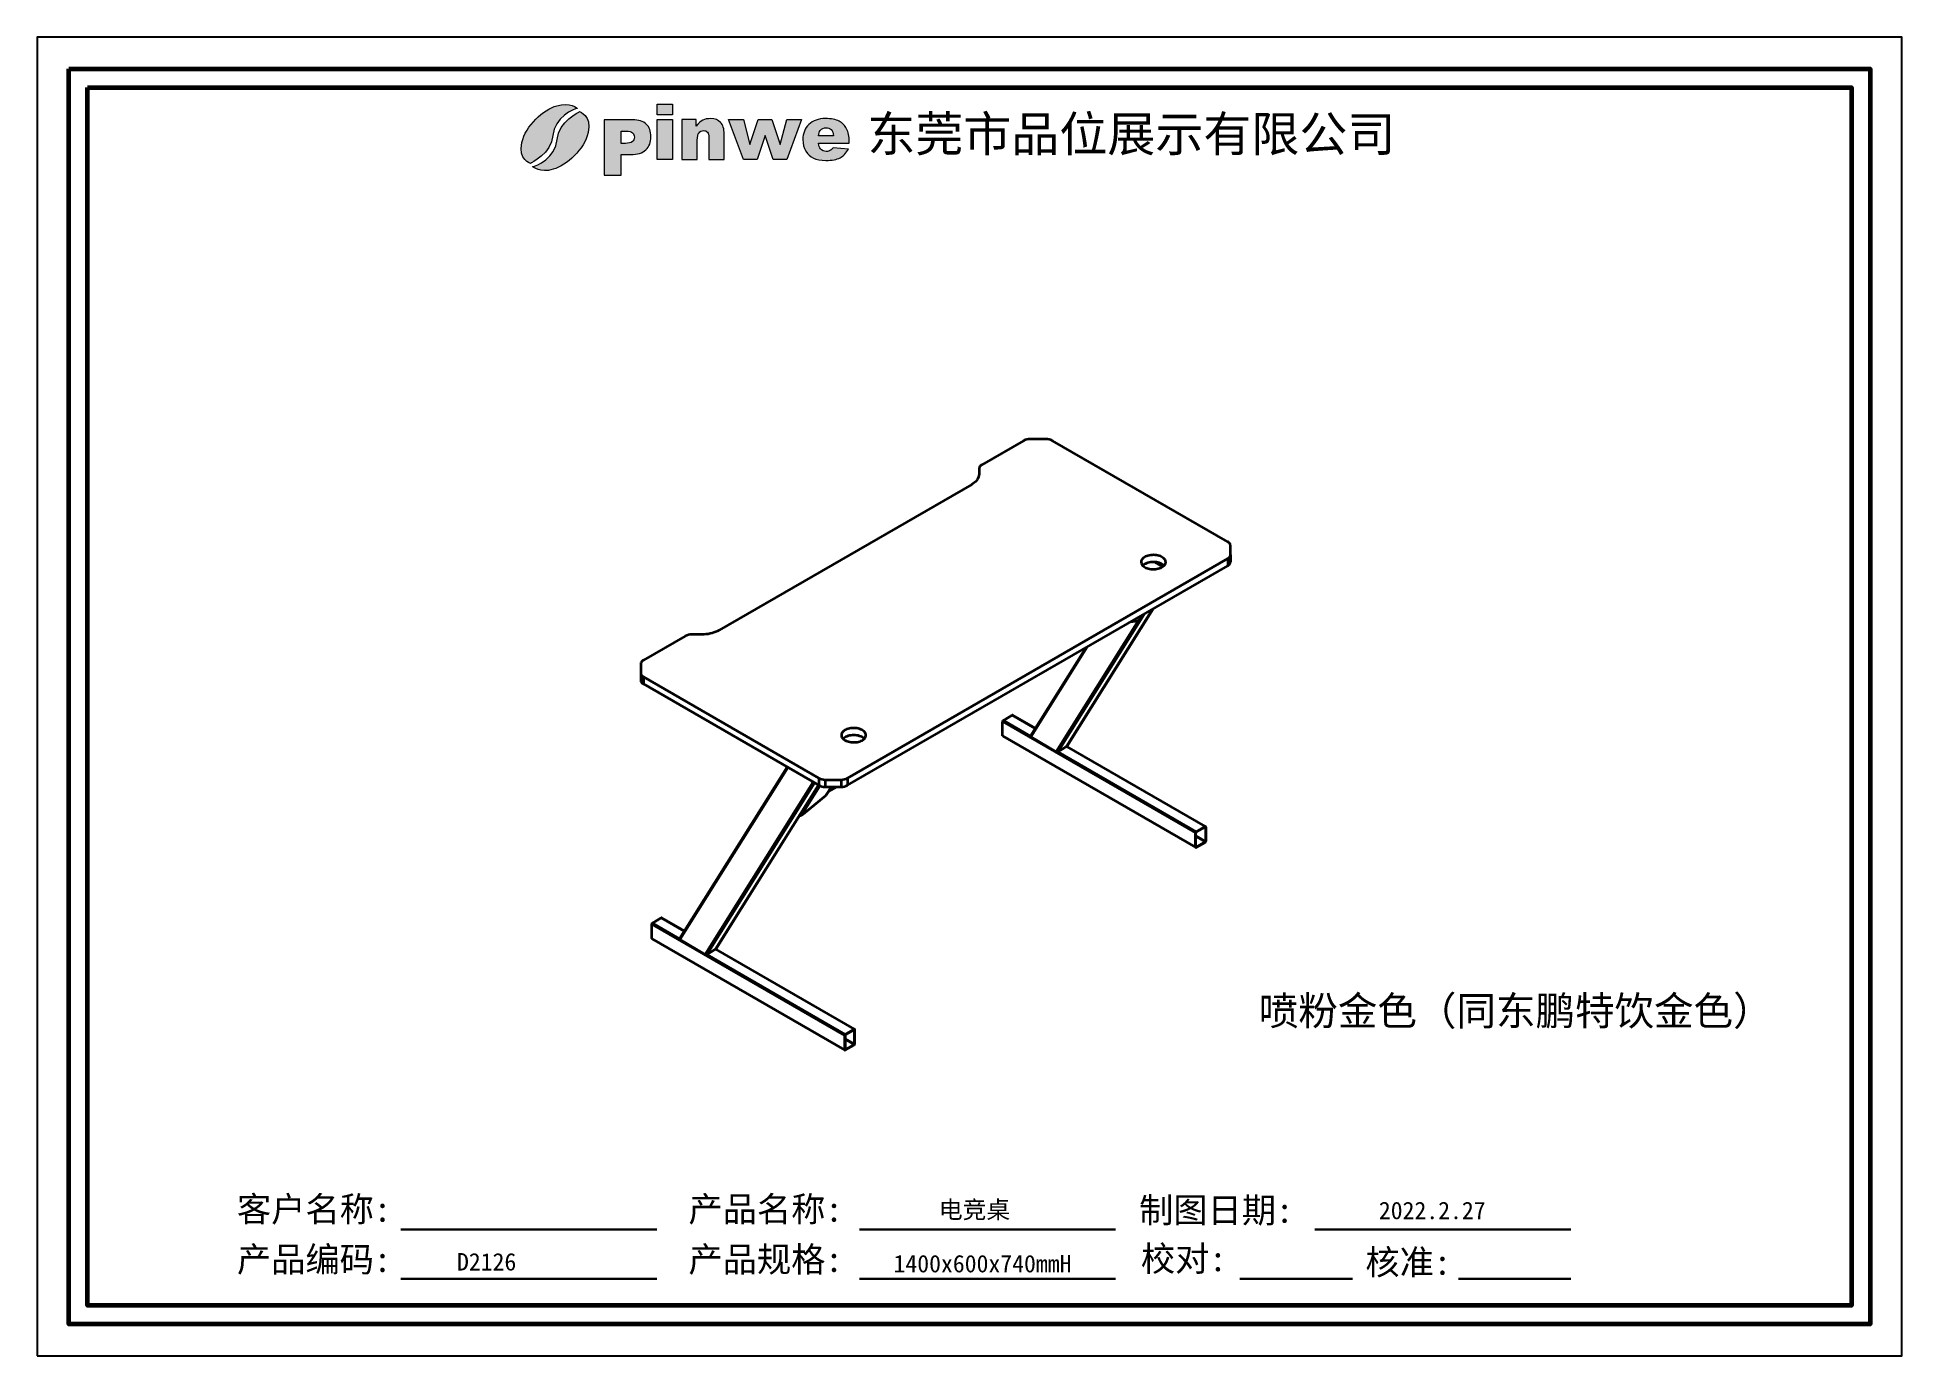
# Model space of a CAD drawing. Header units: inches. Extents: x 21728 to 86065, y -20660 to 1996.
# Drawn here: x 68839 to 72700, y -20660 to -17930 of the extents above; entities that cross this region are included whole.
import ezdxf

# ---------------------------------------------------------------- set-up
doc = ezdxf.new("R2010")
doc.units = ezdxf.units.IN
doc.header["$MEASUREMENT"] = 0
doc.layers.add('_U+56FE_U+5C42 1', color=7, linetype='Continuous')
doc.layers.add('图框', color=5, linetype='Continuous', lineweight=60)
doc.layers.add('轮廓线', color=7, linetype='Continuous', lineweight=30)
doc.styles.add('ee', font='simfang.ttf')
doc.styles.get("Standard").update_dxf_attribs({"font": 'arial.ttf'})
doc.styles.add('样式 1', font='')
doc.styles.get('样式 1').set_extended_font_data('SimSun')

msp = doc.modelspace()

# ---------------------------------------------------------------- texts
at = {"insert": (70558.21, -18093.86, 9.36), "char_height": 72.8739, "width": 4820.9761, "attachment_point": 1}
msp.add_mtext('{\\fSimSun|b0|i0|c134|p2;东莞市品位展示有限公司}', dxfattribs=at)
at = {"color": 7, "lineweight": 15, "insert": (71368.89, -19900.03), "char_height": 60, "width": 1223.5018, "attachment_point": 4, "style": 'ee'}
msp.add_mtext('\\P喷粉金色（同东鹏特饮金色）', dxfattribs=at)
at = {"layer": '轮廓线', "color": 8, "style": '样式 1'}
for s, insert, char_height, width, attachment_point in [('{\\fSimSun|b1|i0|c134|p2;\\C256;客户名称:}', (69412.21, -20359.89), 52, 390, 5), ('{\\fSimSun|b1|i0|c134|p2;\\C256;产品名称:}', (70347.23, -20359.89), 52, 390, 5), ('{\\fSimSun|b1|i0|c134|p2;\\C256;电竞桌}', (70706.21, -20359.89), 36.1111, 498.1672, 4), ('{\\fSimSun|b1|i0|c134|p2;\\C256;2022.2.27}', (71617.48, -20359.89), 36.1111, 412.8322, 4), ('{\\fSimSun|b1|i0|c134|p2;\\C256;产品编码:}', (69412.21, -20463.89), 52, 390, 5), ('{\\fSimSun|b1|i0|c134|p2;\\C256;D2126}', (69708.41, -20466.17), 36.1111, 498.1672, 4), ('{\\fSimSun|b1|i0|c134|p2;\\C256;产品规格:}', (70347.23, -20463.89), 52, 390, 5), ('{\\fSimSun|b1|i0|c134|p2;\\C256;1400x600x740mmH}', (70612.42, -20470), 36.1111, 412.8322, 4)]:
    msp.add_mtext(s, dxfattribs=dict(at, insert=insert, char_height=char_height, width=width, attachment_point=attachment_point))
at = {"layer": '轮廓线', "color": 7, "char_height": 52, "attachment_point": 5, "style": '样式 1'}
for s, insert, width in [('{\\fSimSun|b1|i0|c134|p2;\\C256;制图日期:}', (71280.43, -20362.02), 418.7958), ('{\\fSimSun|b1|i0|c134|p2;\\C256;校对:}', (71213.26, -20462.21), 234.9995), ('{\\fSimSun|b1|i0|c134|p2;\\C256;核准:}', (71678.17, -20469.52), 220.5299)]:
    msp.add_mtext(s, dxfattribs=dict(at, insert=insert, width=width))

# ---------------------------------------------------------------- hatches: boundary and pattern name
h = msp.add_hatch(color=256)
h.dxf.hatch_style = 1
edge = h.paths.add_edge_path()
edge.add_spline(control_points=[(70520.67, -18149.9), (70520.67, -18149.9), (70456.93, -18149.9), (70456.93, -18149.9), (70457.52, -18154.99), (70458.88, -18158.8), (70461.09, -18161.3), (70464.15, -18164.89), (70468.17, -18166.68), (70473.12, -18166.68), (70476.26, -18166.68), (70479.24, -18165.91), (70482.04, -18164.36), (70483.77, -18163.38), (70485.63, -18161.64), (70487.6, -18159.17), (70487.6, -18159.17), (70518.91, -18162.05), (70518.91, -18162.05), (70514.12, -18170.35), (70508.34, -18176.34), (70501.58, -18179.94), (70494.82, -18183.56), (70485.1, -18185.37), (70472.45, -18185.37), (70461.46, -18185.37), (70452.83, -18183.82), (70446.52, -18180.71), (70440.24, -18177.62), (70435.02, -18172.69), (70430.87, -18165.96), (70426.74, -18159.2), (70424.67, -18151.26), (70424.67, -18142.16), (70424.67, -18129.19), (70428.82, -18118.68), (70437.13, -18110.66), (70445.41, -18102.65), (70456.88, -18098.63), (70471.5, -18098.63), (70483.37, -18098.63), (70492.72, -18100.44), (70499.58, -18104.03), (70506.45, -18107.63), (70511.7, -18112.82), (70515.29, -18119.66), (70518.89, -18126.48), (70520.67, -18135.37), (70520.67, -18146.31), (70520.67, -18146.31), (70520.67, -18149.9), (70520.67, -18149.9)], knot_values=[0, 0, 0, 0, 1, 1, 1, 2, 2, 2, 3, 3, 3, 4, 4, 4, 5, 5, 5, 6, 6, 6, 7, 7, 7, 8, 8, 8, 9, 9, 9, 10, 10, 10, 11, 11, 11, 12, 12, 12, 13, 13, 13, 14, 14, 14, 15, 15, 15, 16, 16, 16, 17, 17, 17, 17], degree=3, periodic=0)
edge = h.paths.add_edge_path(flags=16)
edge.add_spline(control_points=[(70488.4, -18134.73), (70487.79, -18128.55), (70486.11, -18124.13), (70483.42, -18121.47), (70480.73, -18118.81), (70477.22, -18117.48), (70472.83, -18117.48), (70467.77, -18117.48), (70463.72, -18119.5), (70460.69, -18123.52), (70458.77, -18126.02), (70457.54, -18129.75), (70457.01, -18134.73), (70457.01, -18134.73), (70488.4, -18134.73), (70488.4, -18134.73)], knot_values=[0, 0, 0, 0, 1, 1, 1, 2, 2, 2, 3, 3, 3, 4, 4, 4, 5, 5, 5, 5], degree=3, periodic=0)
h.paths.add_polyline_path([(70270.96, -18100.54), (70301.66, -18100.54), (70314.99, -18152.59), (70331.93, -18100.54), (70360.36, -18100.54), (70377.88, -18152.67), (70391.24, -18100.54), (70421.75, -18100.54), (70391.27, -18183.45), (70363.05, -18183.45), (70346.28, -18133.56), (70330.06, -18183.45), (70301.68, -18183.45)])
edge = h.paths.add_edge_path()
edge.add_spline(control_points=[(70174.23, -18100.54), (70174.23, -18100.54), (70203.83, -18100.54), (70203.83, -18100.54), (70203.83, -18100.54), (70203.83, -18114.04), (70203.83, -18114.04), (70208.25, -18108.5), (70212.7, -18104.57), (70217.22, -18102.2), (70221.75, -18099.83), (70227.24, -18098.63), (70233.73, -18098.63), (70242.52, -18098.63), (70249.36, -18101.24), (70254.34, -18106.48), (70259.29, -18111.7), (70261.77, -18119.79), (70261.77, -18130.74), (70261.77, -18130.74), (70261.77, -18183.45), (70261.77, -18183.45), (70261.77, -18183.45), (70229.82, -18183.45), (70229.82, -18183.45), (70229.82, -18183.45), (70229.82, -18137.84), (70229.82, -18137.84), (70229.82, -18132.63), (70228.86, -18128.95), (70226.94, -18126.8), (70225.02, -18124.64), (70222.34, -18123.55), (70218.88, -18123.55), (70215.07, -18123.55), (70211.95, -18125.01), (70209.58, -18127.91), (70207.21, -18130.84), (70206.02, -18136.06), (70206.02, -18143.62), (70206.02, -18143.62), (70206.02, -18183.45), (70206.02, -18183.45), (70206.02, -18183.45), (70174.23, -18183.45), (70174.23, -18183.45), (70174.23, -18183.45), (70174.23, -18100.54), (70174.23, -18100.54)], knot_values=[0, 0, 0, 0, 1, 1, 1, 2, 2, 2, 3, 3, 3, 4, 4, 4, 5, 5, 5, 6, 6, 6, 7, 7, 7, 8, 8, 8, 9, 9, 9, 10, 10, 10, 11, 11, 11, 12, 12, 12, 13, 13, 13, 14, 14, 14, 15, 15, 15, 16, 16, 16, 16], degree=3, periodic=0)
h.paths.add_polyline_path([(70122.7, -18069.08), (70154.49, -18069.08), (70154.49, -18090.64), (70122.7, -18090.64)])
h.paths.add_polyline_path([(70122.7, -18100.54), (70154.49, -18100.54), (70154.49, -18183.45), (70122.7, -18183.45)])
edge = h.paths.add_edge_path()
edge.add_spline(control_points=[(70012.89, -18101.11), (70012.89, -18101.11), (70071.68, -18101.11), (70071.68, -18101.11), (70084.48, -18101.11), (70094.07, -18104.15), (70100.46, -18110.24), (70106.82, -18116.34), (70110.01, -18125.02), (70110.01, -18136.28), (70110.01, -18147.84), (70106.53, -18156.89), (70099.58, -18163.38), (70092.63, -18169.91), (70082.01, -18173.15), (70067.74, -18173.15), (70067.74, -18173.15), (70048.35, -18173.15), (70048.35, -18173.15), (70048.35, -18173.15), (70048.35, -18215.49), (70048.35, -18215.49), (70048.35, -18215.49), (70012.89, -18215.49), (70012.89, -18215.49), (70012.89, -18215.49), (70012.89, -18101.11), (70012.89, -18101.11)], knot_values=[0, 0, 0, 0, 1, 1, 1, 2, 2, 2, 3, 3, 3, 4, 4, 4, 5, 5, 5, 6, 6, 6, 7, 7, 7, 8, 8, 8, 9, 9, 9, 9], degree=3, periodic=0)
edge = h.paths.add_edge_path(flags=16)
edge.add_spline(control_points=[(70048.35, -18149.99), (70048.35, -18149.99), (70057.06, -18149.99), (70057.06, -18149.99), (70063.93, -18149.99), (70068.75, -18148.79), (70071.52, -18146.43), (70074.29, -18144.06), (70075.67, -18141.02), (70075.67, -18137.32), (70075.67, -18133.73), (70074.47, -18130.69), (70072.05, -18128.19), (70069.65, -18125.69), (70065.13, -18124.43), (70058.47, -18124.43), (70058.47, -18124.43), (70048.35, -18124.43), (70048.35, -18124.43), (70048.35, -18124.43), (70048.35, -18149.99), (70048.35, -18149.99)], knot_values=[0, 0, 0, 0, 1, 1, 1, 2, 2, 2, 3, 3, 3, 4, 4, 4, 5, 5, 5, 6, 6, 6, 7, 7, 7, 7], degree=3, periodic=0)
edge = h.paths.add_edge_path()
edge.add_spline(control_points=[(69864.94, -18198.31), (69864.94, -18198.31), (69880.71, -18211.87), (69907.82, -18203.73), (69934.92, -18195.6), (69972.42, -18162.95), (69980.06, -18127.46), (69987.7, -18091.98), (69962.28, -18084.22), (69962.28, -18084.22), (69962.28, -18084.22), (69917.92, -18104.92), (69915.7, -18142.13), (69913.48, -18179.34), (69871.84, -18197.82), (69864.94, -18198.31)], knot_values=[0, 0, 0, 0, 1, 1, 1, 2, 2, 2, 3, 3, 3, 4, 4, 4, 5, 5, 5, 5], degree=3, periodic=0)
edge = h.paths.add_edge_path()
edge.add_spline(control_points=[(69957.84, -18077.45), (69957.84, -18077.45), (69942.07, -18063.9), (69914.97, -18072.03), (69887.86, -18080.16), (69850.36, -18112.82), (69842.72, -18148.3), (69835.08, -18183.79), (69860.51, -18191.55), (69860.51, -18191.55), (69860.51, -18191.55), (69904.86, -18170.85), (69907.08, -18133.64), (69909.3, -18096.43), (69950.94, -18077.95), (69957.84, -18077.45)], knot_values=[0, 0, 0, 0, 1, 1, 1, 2, 2, 2, 3, 3, 3, 4, 4, 4, 5, 5, 5, 5], degree=3, periodic=0)

# ---------------------------------------------------------------- linework, layer by layer
at = {"color": 7, "linetype": 'Continuous', "lineweight": 35}
for p, q in [((70928.04, -18762.42), (70895.12, -18762.42)), ((70881.68, -18765.63), (70795.01, -18815.67)), ((71304.55, -18975.25), (70941.48, -18765.63)), ((70789.45, -18823.43), (70789.45, -18835.27)), ((70789.45, -18823.43), (70789.45, -18835.51)), ((70774.51, -18856.09), (70251.08, -19158.33)), ((71310.12, -19002.02), (71310.12, -18983.01)), ((70517.28, -19464.36), (71304.55, -19009.78)), ((70517.28, -19479.05), (71304.55, -19024.47)), ((71170, -19026.57), (71153.56, -19017.08)), ((71155.52, -19017.26), (71170.74, -19026.04)), ((71304.55, -19009.78), (71304.55, -19024.47)), ((71310.12, -19002.02), (71310.12, -19016.72)), ((70971.23, -19398.73), (71149.86, -19113.79)), ((71117.26, -19139.61), (71102.31, -19141.25)), ((71121.36, -19137.24), (71117.26, -19139.61)), ((71121.85, -19136.77), (71128.54, -19126.11)), ((70181.08, -19170.17), (70094.41, -19220.21)), ((70215.01, -19166.96), (70194.51, -19166.96)), ((71011.26, -19193.83), (70895.96, -19377.75)), ((70088.84, -19227.97), (70088.85, -19246.98)), ((70088.84, -19227.97), (70088.84, -19242.67)), ((70088.84, -19242.67), (70088.85, -19261.68)), ((70088.85, -19246.98), (70088.85, -19261.68)), ((70094.41, -19254.74), (70457.48, -19464.36)), ((70094.41, -19254.74), (70094.41, -19269.44)), ((70094.41, -19269.44), (70457.48, -19479.05)), ((70839.8, -19344.7), (70858.19, -19334.09)), ((70906.33, -19361.21), (70859.19, -19333.99)), ((70838.39, -19347.15), (71237.93, -19577.83)), ((70838.39, -19376.55), (70838.39, -19347.15)), ((70838.39, -19376.55), (71237.93, -19607.22)), ((70838.8, -19377.46), (71238.34, -19608.13)), ((70896.56, -19379.11), (70949.42, -19409.62)), ((70952.43, -19409.73), (70970.82, -19399.11)), ((71258.72, -19564.66), (70971.26, -19398.69)), ((70392.29, -19441.42), (70169.09, -19797.45)), ((70244.37, -19818.43), (70457.22, -19478.9)), ((70457.48, -19464.36), (70457.48, -19479.05)), ((70470.92, -19467.57), (70503.85, -19467.57)), ((70470.92, -19467.57), (70470.92, -19482.27)), ((70470.92, -19482.27), (70503.85, -19482.27)), ((70472.18, -19500.6), (70483.67, -19482.27)), ((70476.95, -19492.99), (70495.52, -19482.27)), ((70503.85, -19467.57), (70503.85, -19482.27)), ((70517.28, -19464.36), (70517.28, -19479.05)), ((70425.04, -19539.3), (70472.18, -19500.6)), ((70420.94, -19541.67), (70425.04, -19539.3)), ((71239.34, -19575.38), (71257.72, -19564.76)), ((71239.34, -19576.36), (71257.72, -19565.74)), ((71258.29, -19566.07), (71258.29, -19595.46)), ((71259.14, -19565.58), (71259.14, -19594.97)), ((71237.93, -19607.22), (71237.93, -19577.83)), ((71238.77, -19606.73), (71238.78, -19577.34)), ((71257.72, -19596.44), (71239.34, -19607.06)), ((71257.72, -19597.42), (71239.34, -19608.04)), ((70111.52, -19766.85), (70511.06, -19997.53)), ((70111.52, -19766.85), (70111.52, -19796.25)), ((70131.32, -19753.79), (70112.94, -19764.41)), ((70179.46, -19780.91), (70132.32, -19753.69)), ((70111.52, -19796.25), (70511.06, -20026.92)), ((70111.94, -19797.16), (70511.47, -20027.84)), ((70169.7, -19798.81), (70222.55, -19829.32)), ((70243.95, -19818.82), (70225.57, -19829.43)), ((70531.86, -19984.36), (70244.39, -19818.4)), ((70511.06, -19997.53), (70511.06, -20026.92)), ((70511.91, -19997.04), (70511.91, -20026.43)), ((70530.86, -19984.46), (70512.47, -19995.08)), ((70530.86, -19985.44), (70512.47, -19996.06)), ((70531.42, -20015.16), (70531.42, -19985.77)), ((70532.27, -20014.67), (70532.27, -19985.28)), ((70512.47, -20026.76), (70530.86, -20016.14)), ((70512.47, -20027.74), (70530.86, -20017.12))]:
    msp.add_line(p, q, dxfattribs=at)
at = {"color": 8, "linetype": 'Continuous', "lineweight": 35}
for p, q in [((71157.04, -19017.46), (71171.24, -19025.66)), ((70949.42, -19409.62), (71119.5, -19138.31)), ((70952.43, -19409.73), (71131.2, -19124.57)), ((70970.82, -19399.11), (71149.58, -19113.95)), ((71121.36, -19137.24), (71128.23, -19126.28)), ((70896.56, -19379.11), (71013.54, -19192.51)), ((70858.19, -19334.09), (70906.02, -19361.7)), ((70839.8, -19344.7), (70896.24, -19377.29)), ((70952.43, -19409.73), (71239.34, -19575.38)), ((70970.82, -19399.11), (71257.72, -19564.76)), ((70169.7, -19798.81), (70393.36, -19442.03)), ((70222.55, -19829.32), (70446.21, -19472.55)), ((70225.57, -19829.43), (70448.48, -19473.86)), ((70243.95, -19818.82), (70457.09, -19478.83)), ((70420.94, -19541.67), (70459.55, -19480.09)), ((70477.02, -19492.88), (70495.39, -19482.27)), ((71257.72, -19565.74), (71258.29, -19566.07)), ((71238.77, -19584.19), (71258.29, -19595.46)), ((71238.77, -19585.5), (71257.72, -19596.44)), ((71238.77, -19606.73), (71239.34, -19607.06)), ((70112.94, -19764.41), (70169.38, -19796.99)), ((70131.32, -19753.79), (70179.15, -19781.4)), ((70225.57, -19829.43), (70512.47, -19995.08)), ((70243.95, -19818.82), (70530.86, -19984.46)), ((70530.86, -19985.44), (70531.42, -19985.77)), ((70511.91, -20003.9), (70531.42, -20015.16)), ((70511.91, -20005.2), (70530.86, -20016.14)), ((70511.91, -20026.43), (70512.47, -20026.76))]:
    msp.add_line(p, q, dxfattribs=at)
at = {"color": 7, "linetype": 'Continuous', "lineweight": 35, "flags": 128}
for points in [[(70789.45, -18835.27), (70789.26, -18837.84), (70788.68, -18840.38), (70787.71, -18842.89), (70786.37, -18845.34), (70784.67, -18847.71), (70782.62, -18849.99), (70780.23, -18852.16), (70777.52, -18854.2), (70774.51, -18856.09)], [(70795.01, -18815.67), (70793.76, -18816.47), (70792.65, -18817.34), (70791.69, -18818.26), (70790.89, -18819.23), (70790.27, -18820.25), (70789.81, -18821.29), (70789.54, -18822.36), (70789.45, -18823.43)], [(71310.12, -18983.01), (71310.02, -18981.93), (71309.75, -18980.87), (71309.3, -18979.82), (71308.67, -18978.81), (71307.87, -18977.84), (71306.91, -18976.91), (71305.8, -18976.05), (71304.55, -18975.25)], [(71132.58, -19027.42), (71134.83, -19028.58), (71137.32, -19029.57), (71139.98, -19030.39), (71142.8, -19031.03), (71145.73, -19031.46), (71148.72, -19031.69), (71151.74, -19031.72), (71154.75, -19031.54), (71157.69, -19031.15), (71160.54, -19030.57), (71163.25, -19029.8), (71165.78, -19028.84), (71168.1, -19027.72), (71170.17, -19026.45), (71171.97, -19025.05), (71173.46, -19023.54), (71174.64, -19021.93), (71175.48, -19020.26), (71175.97, -19018.53), (71176.1, -19016.79), (71175.88, -19015.05), (71175.3, -19013.34), (71174.38, -19011.68), (71173.12, -19010.09), (71171.54, -19008.6), (71169.67, -19007.23), (71167.54, -19006), (71165.16, -19004.92), (71162.58, -19004.01), (71159.84, -19003.29), (71156.96, -19002.75), (71154, -19002.42), (71150.98, -19002.29), (71147.96, -19002.37), (71144.98, -19002.65), (71142.08, -19003.13), (71139.3, -19003.81), (71136.67, -19004.68), (71134.25, -19005.72), (71132.05, -19006.91), (71130.11, -19008.25), (71128.46, -19009.71), (71127.12, -19011.27), (71126.11, -19012.92), (71125.44, -19014.62), (71125.13, -19016.36), (71125.18, -19018.1), (71125.58, -19019.83), (71126.33, -19021.52), (71127.43, -19023.14), (71128.84, -19024.68), (71130.57, -19026.12), (71132.58, -19027.42)], [(71172.7, -19024.36), (71171.54, -19023.3), (71169.67, -19021.93), (71167.54, -19020.7), (71165.16, -19019.62), (71162.58, -19018.71), (71159.84, -19017.98), (71156.96, -19017.45), (71153.99, -19017.11), (71150.98, -19016.98), (71147.96, -19017.06), (71144.98, -19017.35), (71142.08, -19017.83), (71139.3, -19018.51), (71136.67, -19019.37), (71134.25, -19020.41), (71132.05, -19021.61), (71130.11, -19022.95), (71128.51, -19024.36)], [(71304.55, -19009.78), (71305.81, -19008.98), (71306.92, -19008.11), (71307.87, -19007.19), (71308.67, -19006.22), (71309.3, -19005.2), (71309.75, -19004.16), (71310.03, -19003.09), (71310.12, -19002.02)], [(71304.55, -19024.47), (71305.8, -19023.68), (71306.92, -19022.81), (71307.87, -19021.89), (71308.67, -19020.91), (71309.3, -19019.9), (71309.75, -19018.86), (71310.03, -19017.79), (71310.12, -19016.72)], [(71121.85, -19136.77), (71121.64, -19137.03), (71121.36, -19137.24)], [(70251.08, -19158.33), (70247.8, -19160.07), (70244.27, -19161.63), (70240.51, -19163.01), (70236.57, -19164.2), (70232.46, -19165.18), (70228.21, -19165.95), (70223.87, -19166.51), (70219.46, -19166.84), (70215.01, -19166.96)], [(70094.41, -19220.21), (70093.16, -19221.01), (70092.05, -19221.87), (70091.09, -19222.8), (70090.29, -19223.77), (70089.66, -19224.78), (70089.21, -19225.83), (70088.94, -19226.89), (70088.84, -19227.97)], [(70088.85, -19246.98), (70088.94, -19248.06), (70089.21, -19249.12), (70089.66, -19250.17), (70090.29, -19251.18), (70091.09, -19252.15), (70092.05, -19253.08), (70093.16, -19253.94), (70094.41, -19254.74)], [(70088.85, -19261.68), (70088.94, -19262.75), (70089.21, -19263.82), (70089.66, -19264.86), (70090.29, -19265.88), (70091.09, -19266.85), (70092.05, -19267.77), (70093.16, -19268.64), (70094.41, -19269.44)], [(70511.77, -19385.88), (70514.03, -19387.04), (70516.51, -19388.04), (70519.18, -19388.86), (70521.99, -19389.49), (70524.92, -19389.92), (70527.91, -19390.15), (70530.93, -19390.18), (70533.94, -19390), (70536.89, -19389.61), (70539.73, -19389.03), (70542.44, -19388.26), (70544.97, -19387.3), (70547.29, -19386.19), (70549.36, -19384.92), (70551.16, -19383.51), (70552.66, -19382), (70553.83, -19380.39), (70554.67, -19378.72), (70555.16, -19377), (70555.3, -19375.25), (70555.07, -19373.51), (70554.49, -19371.8), (70553.57, -19370.14), (70552.31, -19368.55), (70550.74, -19367.07), (70548.87, -19365.7), (70546.73, -19364.46), (70544.36, -19363.38), (70541.78, -19362.47), (70539.03, -19361.75), (70536.15, -19361.21), (70533.19, -19360.88), (70530.18, -19360.75), (70527.16, -19360.83), (70524.18, -19361.11), (70521.27, -19361.59), (70518.49, -19362.27), (70515.87, -19363.14), (70513.44, -19364.18), (70511.24, -19365.37), (70509.3, -19366.71), (70507.65, -19368.17), (70506.31, -19369.74), (70505.3, -19371.38), (70504.64, -19373.08), (70504.32, -19374.82), (70504.37, -19376.56), (70504.77, -19378.29), (70505.52, -19379.98), (70506.62, -19381.61), (70508.04, -19383.15), (70509.76, -19384.58), (70511.77, -19385.88)], [(70551.9, -19382.82), (70550.73, -19381.76), (70548.87, -19380.39), (70546.73, -19379.16), (70544.36, -19378.08), (70541.78, -19377.17), (70539.03, -19376.44), (70536.15, -19375.91), (70533.19, -19375.58), (70530.18, -19375.45), (70527.16, -19375.52), (70524.18, -19375.81), (70521.27, -19376.29), (70518.49, -19376.97), (70515.87, -19377.84), (70513.44, -19378.87), (70511.24, -19380.07), (70509.3, -19381.41), (70507.7, -19382.82)]]:
    msp.add_lwpolyline(points, dxfattribs=at)
at = {"color": 7, "linetype": 'Continuous', "lineweight": 35}
for centre, radius, start, end in [((70894.57, -18789.82), 27.41, 88.85561, 118.04533), ((70928.59, -18789.83), 27.41, 61.9565, 91.14373), ((70193.96, -19194.36), 27.41, 88.85561, 118.04533), ((70858.77, -19334.91), 1.01, 65.6948, 125.62534), ((70839.39, -19376.64), 1.01, 174.37466, 234.3052), ((70841.46, -19347.29), 3.07, 122.60967, 177.39033), ((70470.37, -19440.16), 27.41, 241.9565, 271.14373), ((70470.37, -19454.86), 27.41, 241.9565, 271.14373), ((70504.39, -19440.17), 27.41, 268.85561, 298.04533), ((70504.39, -19454.86), 27.41, 268.85561, 298.04533), ((70419.95, -19539.47), 2.41, 223.7257, 294.29778), ((71258.28, -19565.44), 0.873, 350.78342, 129.21658), ((71257.95, -19566.01), 0.349, 350.78342, 129.21658), ((71238.79, -19607.36), 0.873, 170.78342, 309.21658), ((71241, -19577.97), 3.07, 122.60967, 177.39033), ((71239.12, -19606.78), 0.349, 170.78342, 309.21658), ((71240, -19577.39), 1.23, 122.60967, 177.39033), ((71256.07, -19594.83), 3.07, 302.60967, 357.39033), ((71257.06, -19595.4), 1.23, 302.60967, 357.39033), ((70114.59, -19766.99), 3.07, 122.60967, 177.39033), ((70131.91, -19754.61), 1.01, 65.6948, 125.62534), ((70112.52, -19796.35), 1.01, 174.37466, 234.3052), ((70514.13, -19997.67), 3.07, 122.60967, 177.39033), ((70513.14, -19997.09), 1.23, 122.60967, 177.39033), ((70531.41, -19985.14), 0.873, 350.78342, 129.21658), ((70531.08, -19985.71), 0.349, 350.78342, 129.21658), ((70511.92, -20027.06), 0.873, 170.78342, 309.21658), ((70512.25, -20026.49), 0.349, 170.78342, 309.21658), ((70529.2, -20014.53), 3.07, 302.60967, 357.39033), ((70530.19, -20015.11), 1.23, 302.60967, 357.39033)]:
    msp.add_arc(centre, radius, start, end, dxfattribs=at)
for centre, start_param, end_param in [((70897.98, -19378.29), 2.8706821, 4.0492787), ((70950.83, -19408.8), 4.0492787, 5.620075), ((70969.21, -19398.19), 5.620075, 6.0122747), ((70171.11, -19797.99), 2.8706821, 4.0492787), ((70223.96, -19828.51), 4.0492787, 5.620075), ((70242.35, -19817.89), 5.620075, 6.0122747)]:
    msp.add_ellipse(centre, major_axis=(2.13, -0.23), ratio=0.5686284, start_param=start_param, end_param=end_param, dxfattribs=at)
at = {"layer": '_U+56FE_U+5C42 1', "lineweight": 0}
for points in [[(70122.7, -18069.08), (70154.49, -18069.08), (70154.49, -18090.64), (70122.7, -18090.64), (70122.7, -18069.08)], [(70122.7, -18100.54), (70154.49, -18100.54), (70154.49, -18183.45), (70122.7, -18183.45), (70122.7, -18100.54)], [(70270.96, -18100.54), (70301.66, -18100.54), (70314.99, -18152.59), (70331.93, -18100.54), (70360.36, -18100.54), (70377.88, -18152.67), (70391.24, -18100.54), (70421.75, -18100.54), (70391.27, -18183.45), (70363.05, -18183.45), (70346.28, -18133.56), (70330.06, -18183.45), (70301.68, -18183.45), (70270.96, -18100.54)]]:
    msp.add_lwpolyline(points, dxfattribs=at)
for points, knots in [([(69957.84, -18077.45), (69957.84, -18077.45), (69942.07, -18063.9), (69914.97, -18072.03), (69887.86, -18080.16), (69850.36, -18112.82), (69842.72, -18148.3), (69835.08, -18183.79), (69860.51, -18191.55), (69860.51, -18191.55), (69860.51, -18191.55), (69904.86, -18170.85), (69907.08, -18133.64), (69909.3, -18096.43), (69950.94, -18077.95), (69957.84, -18077.45)], [0, 0, 0, 0, 1, 1, 1, 2, 2, 2, 3, 3, 3, 4, 4, 4, 5, 5, 5, 5]), ([(69864.94, -18198.31), (69864.94, -18198.31), (69880.71, -18211.87), (69907.82, -18203.73), (69934.92, -18195.6), (69972.42, -18162.95), (69980.06, -18127.46), (69987.7, -18091.98), (69962.28, -18084.22), (69962.28, -18084.22), (69962.28, -18084.22), (69917.92, -18104.92), (69915.7, -18142.13), (69913.48, -18179.34), (69871.84, -18197.82), (69864.94, -18198.31)], [0, 0, 0, 0, 1, 1, 1, 2, 2, 2, 3, 3, 3, 4, 4, 4, 5, 5, 5, 5]), ([(70012.89, -18101.11), (70012.89, -18101.11), (70071.68, -18101.11), (70071.68, -18101.11), (70084.48, -18101.11), (70094.07, -18104.15), (70100.46, -18110.24), (70106.82, -18116.34), (70110.01, -18125.02), (70110.01, -18136.28), (70110.01, -18147.84), (70106.53, -18156.89), (70099.58, -18163.38), (70092.63, -18169.91), (70082.01, -18173.15), (70067.74, -18173.15), (70067.74, -18173.15), (70048.35, -18173.15), (70048.35, -18173.15), (70048.35, -18173.15), (70048.35, -18215.49), (70048.35, -18215.49), (70048.35, -18215.49), (70012.89, -18215.49), (70012.89, -18215.49), (70012.89, -18215.49), (70012.89, -18101.11), (70012.89, -18101.11)], [0, 0, 0, 0, 1, 1, 1, 2, 2, 2, 3, 3, 3, 4, 4, 4, 5, 5, 5, 6, 6, 6, 7, 7, 7, 8, 8, 8, 9, 9, 9, 9]), ([(70174.23, -18100.54), (70174.23, -18100.54), (70203.83, -18100.54), (70203.83, -18100.54), (70203.83, -18100.54), (70203.83, -18114.04), (70203.83, -18114.04), (70208.25, -18108.5), (70212.7, -18104.57), (70217.22, -18102.2), (70221.75, -18099.83), (70227.24, -18098.63), (70233.73, -18098.63), (70242.52, -18098.63), (70249.36, -18101.24), (70254.34, -18106.48), (70259.29, -18111.7), (70261.77, -18119.79), (70261.77, -18130.74), (70261.77, -18130.74), (70261.77, -18183.45), (70261.77, -18183.45), (70261.77, -18183.45), (70229.82, -18183.45), (70229.82, -18183.45), (70229.82, -18183.45), (70229.82, -18137.84), (70229.82, -18137.84), (70229.82, -18132.63), (70228.86, -18128.95), (70226.94, -18126.8), (70225.02, -18124.64), (70222.34, -18123.55), (70218.88, -18123.55), (70215.07, -18123.55), (70211.95, -18125.01), (70209.58, -18127.91), (70207.21, -18130.84), (70206.02, -18136.06), (70206.02, -18143.62), (70206.02, -18143.62), (70206.02, -18183.45), (70206.02, -18183.45), (70206.02, -18183.45), (70174.23, -18183.45), (70174.23, -18183.45), (70174.23, -18183.45), (70174.23, -18100.54), (70174.23, -18100.54)], [0, 0, 0, 0, 1, 1, 1, 2, 2, 2, 3, 3, 3, 4, 4, 4, 5, 5, 5, 6, 6, 6, 7, 7, 7, 8, 8, 8, 9, 9, 9, 10, 10, 10, 11, 11, 11, 12, 12, 12, 13, 13, 13, 14, 14, 14, 15, 15, 15, 16, 16, 16, 16]), ([(70520.67, -18149.9), (70520.67, -18149.9), (70456.93, -18149.9), (70456.93, -18149.9), (70457.52, -18154.99), (70458.88, -18158.8), (70461.09, -18161.3), (70464.15, -18164.89), (70468.17, -18166.68), (70473.12, -18166.68), (70476.26, -18166.68), (70479.24, -18165.91), (70482.04, -18164.36), (70483.77, -18163.38), (70485.63, -18161.64), (70487.6, -18159.17), (70487.6, -18159.17), (70518.91, -18162.05), (70518.91, -18162.05), (70514.12, -18170.35), (70508.34, -18176.34), (70501.58, -18179.94), (70494.82, -18183.56), (70485.1, -18185.37), (70472.45, -18185.37), (70461.46, -18185.37), (70452.83, -18183.82), (70446.52, -18180.71), (70440.24, -18177.62), (70435.02, -18172.69), (70430.87, -18165.96), (70426.74, -18159.2), (70424.67, -18151.26), (70424.67, -18142.16), (70424.67, -18129.19), (70428.82, -18118.68), (70437.13, -18110.66), (70445.41, -18102.65), (70456.88, -18098.63), (70471.5, -18098.63), (70483.37, -18098.63), (70492.72, -18100.44), (70499.58, -18104.03), (70506.45, -18107.63), (70511.7, -18112.82), (70515.29, -18119.66), (70518.89, -18126.48), (70520.67, -18135.37), (70520.67, -18146.31), (70520.67, -18146.31), (70520.67, -18149.9), (70520.67, -18149.9)], [0, 0, 0, 0, 1, 1, 1, 2, 2, 2, 3, 3, 3, 4, 4, 4, 5, 5, 5, 6, 6, 6, 7, 7, 7, 8, 8, 8, 9, 9, 9, 10, 10, 10, 11, 11, 11, 12, 12, 12, 13, 13, 13, 14, 14, 14, 15, 15, 15, 16, 16, 16, 17, 17, 17, 17]), ([(70048.35, -18149.99), (70048.35, -18149.99), (70057.06, -18149.99), (70057.06, -18149.99), (70063.93, -18149.99), (70068.75, -18148.79), (70071.52, -18146.43), (70074.29, -18144.06), (70075.67, -18141.02), (70075.67, -18137.32), (70075.67, -18133.73), (70074.47, -18130.69), (70072.05, -18128.19), (70069.65, -18125.69), (70065.13, -18124.43), (70058.47, -18124.43), (70058.47, -18124.43), (70048.35, -18124.43), (70048.35, -18124.43), (70048.35, -18124.43), (70048.35, -18149.99), (70048.35, -18149.99)], [0, 0, 0, 0, 1, 1, 1, 2, 2, 2, 3, 3, 3, 4, 4, 4, 5, 5, 5, 6, 6, 6, 7, 7, 7, 7]), ([(70488.4, -18134.73), (70487.79, -18128.55), (70486.11, -18124.13), (70483.42, -18121.47), (70480.73, -18118.81), (70477.22, -18117.48), (70472.83, -18117.48), (70467.77, -18117.48), (70463.72, -18119.5), (70460.69, -18123.52), (70458.77, -18126.02), (70457.54, -18129.75), (70457.01, -18134.73), (70457.01, -18134.73), (70488.4, -18134.73), (70488.4, -18134.73)], [0, 0, 0, 0, 1, 1, 1, 2, 2, 2, 3, 3, 3, 4, 4, 4, 5, 5, 5, 5])]:
    msp.add_open_spline(points, degree=3, knots=knots, dxfattribs=at)
at = {"layer": 'Defpoints'}
msp.add_lwpolyline([(68839.23, -20660.34), (72700.23, -20660.34), (72700.23, -17930.34), (68839.23, -17930.34)], close=True, dxfattribs=at)
at = {"layer": '图框', "color": 32}
for points in [[(68904.23, -17995.34), (72635.23, -17995.34), (72635.23, -20595.34), (68904.23, -20595.34)], [(68943.23, -18034.34), (72596.23, -18034.34), (72596.23, -20556.34), (68943.23, -20556.34)]]:
    msp.add_lwpolyline(points, close=True, dxfattribs=at)
at = {"layer": '轮廓线', "color": 7}
for p, q in [((70122.29, -20398.75), (69592.28, -20398.75)), ((71072.24, -20398.75), (70542.23, -20398.75)), ((72014.9, -20398.75), (71484.89, -20398.75)), ((70122.29, -20500.94), (69592.28, -20500.94)), ((71072.24, -20500.94), (70542.23, -20500.94)), ((71562.62, -20500.94), (71329.78, -20500.94)), ((72014.9, -20500.94), (71782.05, -20500.94))]:
    msp.add_line(p, q, dxfattribs=at)

msp.set_redraw_order([(e.dxf.handle, doc.entitydb.next_handle()) for e in msp.query("TEXT MTEXT ATTDEF DIMENSION ARC_DIMENSION")])  # texts and dimensions are drawn at this point

doc.saveas('drawing.dxf')
